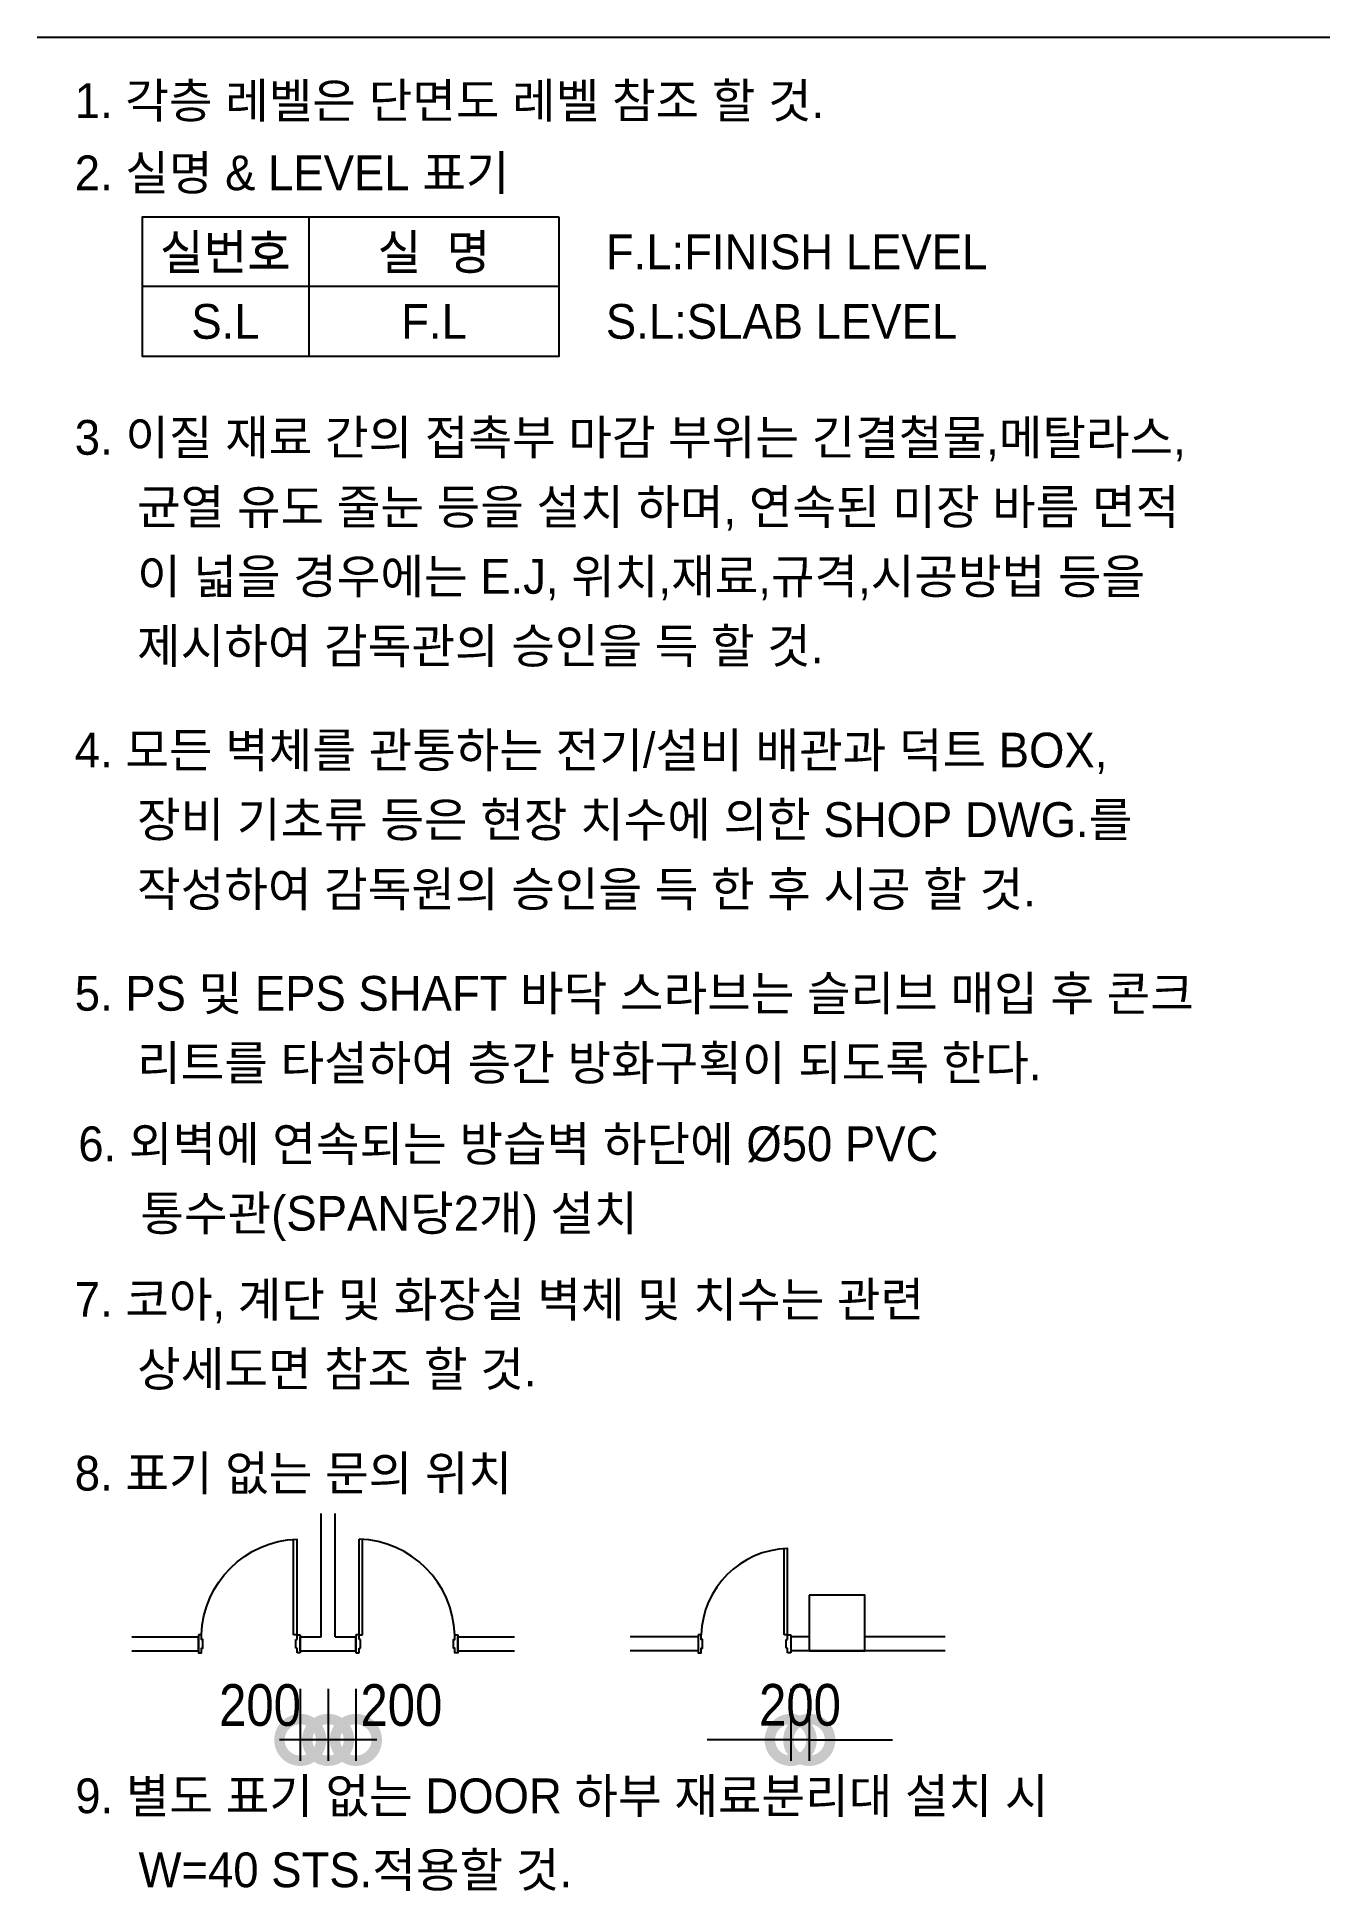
# Model space of a CAD drawing. Header units: millimetres. Extents: x -324 to 841, y -324 to 912.
# Drawn here: x 731 to 824, y 431.6 to 565 of the extents above; entities that cross this region are included whole.
import ezdxf
from ezdxf.enums import TextEntityAlignment as Align

# ---------------------------------------------------------------- set-up
doc = ezdxf.new("R2010")
doc.units = ezdxf.units.MM
doc.layers.get('0').update_dxf_attribs({"linetype": 'CONTINUOUS'})
doc.layers.get('Defpoints').update_dxf_attribs({"linetype": 'CONTINUOUS'})
doc.layers.add('A-DIM', color=7, linetype='CONTINUOUS')
doc.layers.add('A-TEXT-NOTE', color=7, linetype='CONTINUOUS')
doc.layers.add('NOPLOT', color=193, linetype='CONTINUOUS', plot=False)
doc.styles.add('Gdim', font='', dxfattribs={"width": 0.9})
doc.styles.add('Gtx', font='')
doc.styles.get('Gdim').set_extended_font_data('Dotum')
doc.styles.get('Gtx').set_extended_font_data('Dotum')
doc.dimstyles.new('Gdim1', dxfattribs={"dimtxt": 3, "dimasz": 6, "dimexe": 1.5, "dimexo": 2, "dimgap": 1, "dimtad": 1, "dimdec": 0, "dimzin": 0, "dimdsep": 46, "dimtxsty": 'Gdim', "dimblk": 'DOTSMALL', "dimcen": 1.5, "dimdle": 1.5, "dimclrd": 1, "dimclre": 1, "dimclrt": 256, "dimazin": 0, "dimtfac": 1, "dimtdec": 0, "dimtix": 1, "dimtmove": 2, "dimatfit": 3, "dimldrblk": 'DOTSMALL', "dimfxl": 1.5, "dimtolj": 1, "dimtzin": 0, "dimlwd": -1, "dimlwe": -1, "dimarcsym": 0})

msp = doc.modelspace()

# ---------------------------------------------------------------- texts
at = {"layer": 'A-TEXT-NOTE', "style": 'Gtx'}
for s, height, p in [('1. 각층 레벨은 단면도 레벨 참조 할 것.', 2.499999994567369, (733.7087966646668, 560.4271104203335)), ('2. 실명 & LEVEL 표기', 2.499999994567369, (733.7087966646657, 555.2311645262537)), ('F.L:FINISH LEVEL', 2.499999994567369, (771.9153102364817, 549.5460876473339)), ('S.L:SLAB LEVEL', 2.499999994567369, (771.9153102364817, 544.5460876581976)), ('3. 이질 재료 간의 접촉부 마감 부위는 긴결철물,메탈라스,', 2.499999994567369, (733.7087966646657, 536.1999393073663)), ('균열 유도 줄눈 등을 설치 하며, 연속된 미장 바름 면적', 2.499999994567369, (738.1934363833489, 531.1999393182325)), ('이 넓을 경우에는 E.J, 위치,재료,규격,시공방법 등을', 2.499999994567369, (738.1934363833489, 526.1999393290985)), ('제시하여 감독관의 승인을 득 할 것.', 2.499999994567369, (738.1934363833489, 521.1999393399622)), ('4. 모든 벽체를 관통하는 전기/설비 배관과 덕트 BOX,', 2.499999994567369, (733.7087966646657, 513.6999393562603)), ('장비 기초류 등은 현장 치수에 의한 SHOP DWG.를', 2.499999994567369, (738.1934363833489, 508.6999393671247)), ('작성하여 감독원의 승인을 득 한 후 시공 할 것.', 2.499999994567369, (738.1934363833489, 503.6999393779929)), ('5. PS 및 EPS SHAFT 바닥 스라브는 슬리브 매입 후 콘크', 2.499999994567369, (733.7087966646657, 496.199939394289)), ('리트를 타설하여 층간 방화구획이 되도록 한다.', 2.499999994567369, (738.1934363833489, 491.1999394051547)), ('7. 코아, 계단 및 화장실 벽체 및 치수는 관련', 2.499999994567369, (733.7087966646657, 474.1751689042442)), ('상세도면 참조 할 것.', 2.499999994567369, (738.1934363833489, 469.1751689151126)), ('8. 표기 없는 문의 위치', 2.5, (733.7087966646657, 461.6751689341256))]:
    msp.add_text(s, height=height, dxfattribs=at).set_placement(p, align=Align.MIDDLE_LEFT)
for s, p in [('실번호', (744.5502391605246, 549.5460876473339)), ('실  명', (759.5502391279283, 549.5460876473339)), ('S.L', (744.5502391605246, 544.5460876581976)), ('F.L', (759.5502391279283, 544.5460876581976))]:
    msp.add_text(s, height=2.499999994567369, dxfattribs=at).set_placement(p, align=Align.MIDDLE_CENTER)
for s, p in [('실번호', (744.5502391605241, 549.5460876473339)), ('실  명', (759.5502391279279, 549.5460876473339)), ('S.L', (744.5502391605241, 544.5460876581976)), ('F.L', (759.5502391279279, 544.5460876581976))]:
    msp.add_text(s, height=2.499999994567368, dxfattribs=at).set_placement(p, align=Align.MIDDLE)
for s, p in [('6. 외벽에 연속되는 방습벽 하단에 Ø50 PVC', (733.9657580344801, 484.1243689242831)), ('통수관(SPAN당2개) 설치', (738.4315965771752, 479.1243689081759)), ('9. 별도 표기 없는 DOOR 하부 재료분리대 설치 시', (733.7486873616665, 437.2128365657893)), ('W=40 STS.적용할 것.', (738.3001891896256, 431.8863476879817))]:
    msp.add_text(s, height=2.499999994567369, dxfattribs=at).set_placement(p)

# ---------------------------------------------------------------- blocks, each defined once
blk = doc.blocks.new('APD229')
for p, q in [((33.5999999998603, 95.99999999860302), (33.5999999998603, 1128.800000001203)), ((72.00000000069849, 95.99999999860302), (72.00000000069849, 1128.054087589255)), ((0, 95.99999999860302), (0, -95.99999999860302)), ((33.5999999998603, 95.99999999860302), (0, 95.99999999860302)), ((33.5999999998603, 47.99999999930151), (33.5999999998603, 95.99999999860302)), ((47.99999999930151, 47.99999999930151), (33.5999999998603, 47.99999999930151)), ((47.99999999930151, -47.99999999930151), (47.99999999930151, 47.99999999930151)), ((0, -95.99999999860302), (33.5999999998603, -95.99999999860302)), ((33.5999999998603, -95.99999999860302), (33.5999999998603, -47.99999999930151)), ((33.5999999998603, -47.99999999930151), (47.99999999930151, -47.99999999930151))]:
    blk.add_line(p, q)
blk.add_lwpolyline([(33.5999999998603, 95.99999999860302), (72.00000000069849, 95.99999999860302)])
blk.add_lwpolyline([(1100, 95.99999999859574), (1100, -95.99999999861029), (1066.40000000014, -95.99999999861029), (1066.40000000014, -47.99999999930878), (1052.000000000698, -47.99999999930878), (1052.000000000698, 47.99999999929423), (1066.40000000014, 47.99999999929423), (1066.40000000014, 95.99999999859574)], close=True)
blk.add_arc((1.305587060287507, 63.70558705782605), 1065.583895141653, 1.736716315236108, 88.26328368482824)
blk = doc.blocks.new('APD227')
for p, q in [((72.00000000069848, 95.99999999860302), (72.00000000069848, 1027.973811274926)), ((0, 95.99999999860302), (0, -95.99999999860302)), ((33.59999999986029, 95.99999999860302), (0, 95.99999999860302)), ((33.59999999986029, 47.99999999930151), (33.59999999986029, 95.99999999860302)), ((47.99999999930149, 47.99999999930151), (33.59999999986029, 47.99999999930151)), ((47.99999999930149, -47.99999999930151), (47.99999999930149, 47.99999999930151)), ((0, -95.99999999860302), (33.59999999986029, -95.99999999860302)), ((33.59999999986029, -95.99999999860302), (33.59999999986029, -47.99999999930151)), ((33.59999999986029, -47.99999999930151), (47.99999999930149, -47.99999999930151))]:
    blk.add_line(p, q)
blk.add_lwpolyline([(33.59999999986029, 95.99999999860302), (33.59999999986029, 1028.799999998948, -0.3964514027515987), (966.4000000001395, 95.99999999860302, -0.3964514027516126)], format="xyb")
blk.add_lwpolyline([(33.59999999986029, 95.99999999860302), (72.00000000069848, 95.99999999860302)])
blk.add_lwpolyline([(999.9999999999998, 95.99999999860302), (999.9999999999998, -95.99999999860302), (966.4000000001395, -95.99999999860302), (966.4000000001395, -47.99999999930151), (952.0000000006983, -47.99999999930151), (952.0000000006983, 47.99999999930151), (966.4000000001395, 47.99999999930151), (966.4000000001395, 95.99999999860302)], close=True)
blk = doc.blocks.new('_DotSmall')
at = {"color": 0, "linetype": 'ByBlock', "const_width": 0.5}
blk.add_lwpolyline([(-0.0625, 0, 1), (0.0625, 0, 1)], format="xyb", close=True, dxfattribs=at)
blk = doc.blocks.new('*D5')
at = {"layer": 'A-DIM', "color": 1, "transparency": 16777216}
for p, q in [((785.2121099447859, 446.1605427845564), (785.2121099447859, 440.9861348294455)), ((786.5454432785177, 446.1605427845564), (786.5454432785177, 440.9861348294455)), ((785.2121099447859, 442.4861348294455), (779.2121099447859, 442.4861348294455)), ((786.5454432785177, 442.4861348294455), (785.2121099447859, 442.4861348294455)), ((786.5454432785177, 442.4861348294455), (792.5454432785177, 442.4861348294455))]:
    blk.add_line(p, q, dxfattribs=at)
at = {"layer": 'Defpoints', "color": 0, "transparency": 16777216}
for p in [(785.2121099447859, 448.1605427845564), (786.5454432785177, 448.1605427845564), (785.2121099447859, 442.4861348294455)]:
    blk.add_point(p, dxfattribs=at)
at = {"layer": 'A-DIM', "color": 1, "transparency": 16777216, "xscale": 6, "yscale": 6, "zscale": 6}
blk.add_blockref('_DotSmall', (785.2121099447859, 442.4861348294455), dxfattribs=at)
at = {"layer": 'A-DIM', "color": 1, "transparency": 16777216, "xscale": 6, "yscale": 6, "zscale": 6, "rotation": 180}
blk.add_blockref('_DotSmall', (786.5454432785177, 442.4861348294455), dxfattribs=at)
at = {"layer": 'A-DIM', "transparency": 16777216, "insert": (785.8787766116518, 444.9881701076002), "char_height": 3, "attachment_point": 5, "style": 'Gdim'}
blk.add_mtext('\\A1;200', dxfattribs=at)
blk = doc.blocks.new('*D6')
at = {"layer": 'A-DIM', "color": 1, "transparency": 16777216}
for p, q in [((749.9343824779653, 446.1605427845564), (749.9343824779653, 440.9861348294455)), ((751.9343824779653, 446.1605427845564), (751.9343824779653, 440.9861348294455)), ((753.4343824779653, 442.4861348294455), (748.4343824779653, 442.4861348294455))]:
    blk.add_line(p, q, dxfattribs=at)
at = {"layer": 'Defpoints', "color": 0, "transparency": 16777216}
for p in [(749.9343824779653, 448.1605427845564), (751.9343824779653, 448.1605427845564), (749.9343824779653, 442.4861348294455)]:
    blk.add_point(p, dxfattribs=at)
at = {"layer": 'A-DIM', "color": 1, "transparency": 16777216, "xscale": 6, "yscale": 6, "zscale": 6, "rotation": 180}
blk.add_blockref('_DotSmall', (749.9343824779653, 442.4861348294455), dxfattribs=at)
at = {"layer": 'A-DIM', "color": 1, "transparency": 16777216, "xscale": 6, "yscale": 6, "zscale": 6}
blk.add_blockref('_DotSmall', (751.9343824779653, 442.4861348294455), dxfattribs=at)
at = {"layer": 'A-DIM', "transparency": 16777216, "insert": (747.0369232662592, 444.9740236199034), "char_height": 3, "attachment_point": 5, "style": 'Gdim'}
blk.add_mtext('\\A1;200', dxfattribs=at)
blk = doc.blocks.new('*D7')
at = {"layer": 'A-DIM', "color": 1, "transparency": 16777216}
for p, q in [((751.9343824779653, 446.1605427845564), (751.9343824779653, 440.9861348294455)), ((753.9343824779653, 446.1605427845564), (753.9343824779653, 440.9861348294455)), ((755.4343824779653, 442.4861348294455), (750.4343824779653, 442.4861348294455))]:
    blk.add_line(p, q, dxfattribs=at)
at = {"layer": 'Defpoints', "color": 0, "transparency": 16777216}
for p in [(751.9343824779653, 448.1605427845564), (753.9343824779653, 448.1605427845564), (751.9343824779653, 442.4861348294455)]:
    blk.add_point(p, dxfattribs=at)
at = {"layer": 'A-DIM', "color": 1, "transparency": 16777216, "xscale": 6, "yscale": 6, "zscale": 6, "rotation": 180}
blk.add_blockref('_DotSmall', (751.9343824779653, 442.4861348294455), dxfattribs=at)
at = {"layer": 'A-DIM', "color": 1, "transparency": 16777216, "xscale": 6, "yscale": 6, "zscale": 6}
blk.add_blockref('_DotSmall', (753.9343824779653, 442.4861348294455), dxfattribs=at)
at = {"layer": 'A-DIM', "transparency": 16777216, "insert": (757.2068435299893, 444.9740236199034), "char_height": 3, "attachment_point": 5, "style": 'Gdim'}
blk.add_mtext('\\A1;200', dxfattribs=at)

# ---------------------------------------------------------------- dimensions: what is measured, and where the dimension line sits
at = {"layer": 'A-DIM'}
for base, p1, p2, picture, middle in [((749.9343824779653, 442.4861348294455), (751.9343824779653, 448.1605427845564), (749.9343824779653, 448.1605427845564), '*D6', (747.0369232662592, 444.9740236199034)), ((751.9343824779653, 442.4861348294455), (753.9343824779653, 448.1605427845564), (751.9343824779653, 448.1605427845564), '*D7', (757.2068435299893, 444.9740236199034))]:
    dim = msp.add_linear_dim(base=base, p1=p1, p2=p2, text='200', dimstyle='Gdim1', dxfattribs=at)
    dim.commit()
    dim.dimension.update_dxf_attribs({"geometry": picture, "text_midpoint": middle, "dimtype": 160})
dim = msp.add_linear_dim(base=(785.2121099447859, 442.4861348294455), p1=(786.5454432785177, 448.1605427845564), p2=(785.2121099447859, 448.1605427845564), text='200', dimstyle='Gdim1', dxfattribs=at)
dim.commit()
dim.dimension.update_dxf_attribs({"geometry": '*D5', "text_midpoint": (785.8787766116518, 444.9881701076002)})

# ---------------------------------------------------------------- linework, layer by layer
at = {"layer": 'A-TEXT-NOTE'}
for p, q in [((768.5502391735611, 547.0460876636321), (738.5502391735611, 547.0460876636321)), ((751.4343824779653, 449.8997236751768), (751.4343824779653, 458.7675005676585)), ((752.4343824779653, 449.8997236751768), (752.4343824779653, 458.7675005676585)), ((737.8256340527196, 449.8997236751768), (742.6010491442357, 449.8997236751768)), ((742.6010491442357, 448.8997236751768), (742.6010491442357, 449.8997236751768)), ((749.9343824779653, 448.8997236751768), (749.9343824779653, 449.8997236751768)), ((749.9343824779653, 449.8997236751768), (751.4343824779653, 449.8997236751768)), ((752.4343824779653, 449.8997236751768), (753.9343824779653, 449.8997236751768)), ((753.9343824779653, 448.8997236751768), (753.9343824779653, 449.8997236751768)), ((761.2677158105023, 448.8997236751768), (761.2677158105023, 449.8997236751768)), ((761.2677158105023, 449.8997236751768), (765.347724803652, 449.8997236751768)), ((778.5454432630193, 449.8997236751768), (773.6530265926981, 449.8997236751768)), ((786.5454432630193, 449.8997236751768), (785.21210993048, 449.8997236751768)), ((796.3116719233651, 449.8997236751768), (790.5454432630193, 449.8997236751768)), ((737.8256340527196, 448.8997236751768), (742.6010491442357, 448.8997236751768)), ((749.9343824779653, 448.8997236751768), (753.9343824779653, 448.8997236751768)), ((761.2677158105023, 448.8997236751768), (765.347724803652, 448.8997236751768)), ((778.5454432630193, 448.8997236751768), (773.6530265926981, 448.8997236751768)), ((796.3116719233651, 448.8997236751768), (785.21210993048, 448.8997236751768))]:
    msp.add_line(p, q, dxfattribs=at)
for points in [[(768.5502391735611, 552.0460876636321), (738.5502391735611, 552.0460876636321), (738.5502391735611, 542.0460876636321), (768.5502391735611, 542.0460876636321)], [(786.5454432630193, 452.8997236751768), (786.5454432630193, 448.8997236751768), (790.5454432630193, 448.8997236751768), (790.5454432630193, 452.8997236751768)]]:
    msp.add_lwpolyline(points, close=True, dxfattribs=at)
msp.add_lwpolyline([(750.5502391735611, 552.0460876636321), (750.5502391735611, 542.0460876636321)], dxfattribs=at)
at = {"layer": 'NOPLOT'}
msp.add_line((731.0000000000007, 564.9999989073933), (824, 564.9999989073933), dxfattribs=at)

# ---------------------------------------------------------------- block references
at = {"layer": 'A-TEXT-NOTE', "yscale": 0.006666666666666664, "zscale": 0.006666666666666664}
for name, p, xscale in [('APD229', (749.9343824779653, 449.3997236751768), -0.006666666666666664), ('APD229', (753.9343824779653, 449.3997236751768), 0.006666666666666664), ('APD227', (785.21210993048, 449.3997236751768), -0.006666666666666664)]:
    msp.add_blockref(name, p, dxfattribs=dict(at, xscale=xscale))

msp.set_redraw_order([(e.dxf.handle, doc.entitydb.next_handle()) for e in msp.query("TEXT MTEXT ATTDEF DIMENSION ARC_DIMENSION")])  # texts and dimensions are drawn at this point

doc.saveas('drawing.dxf')
